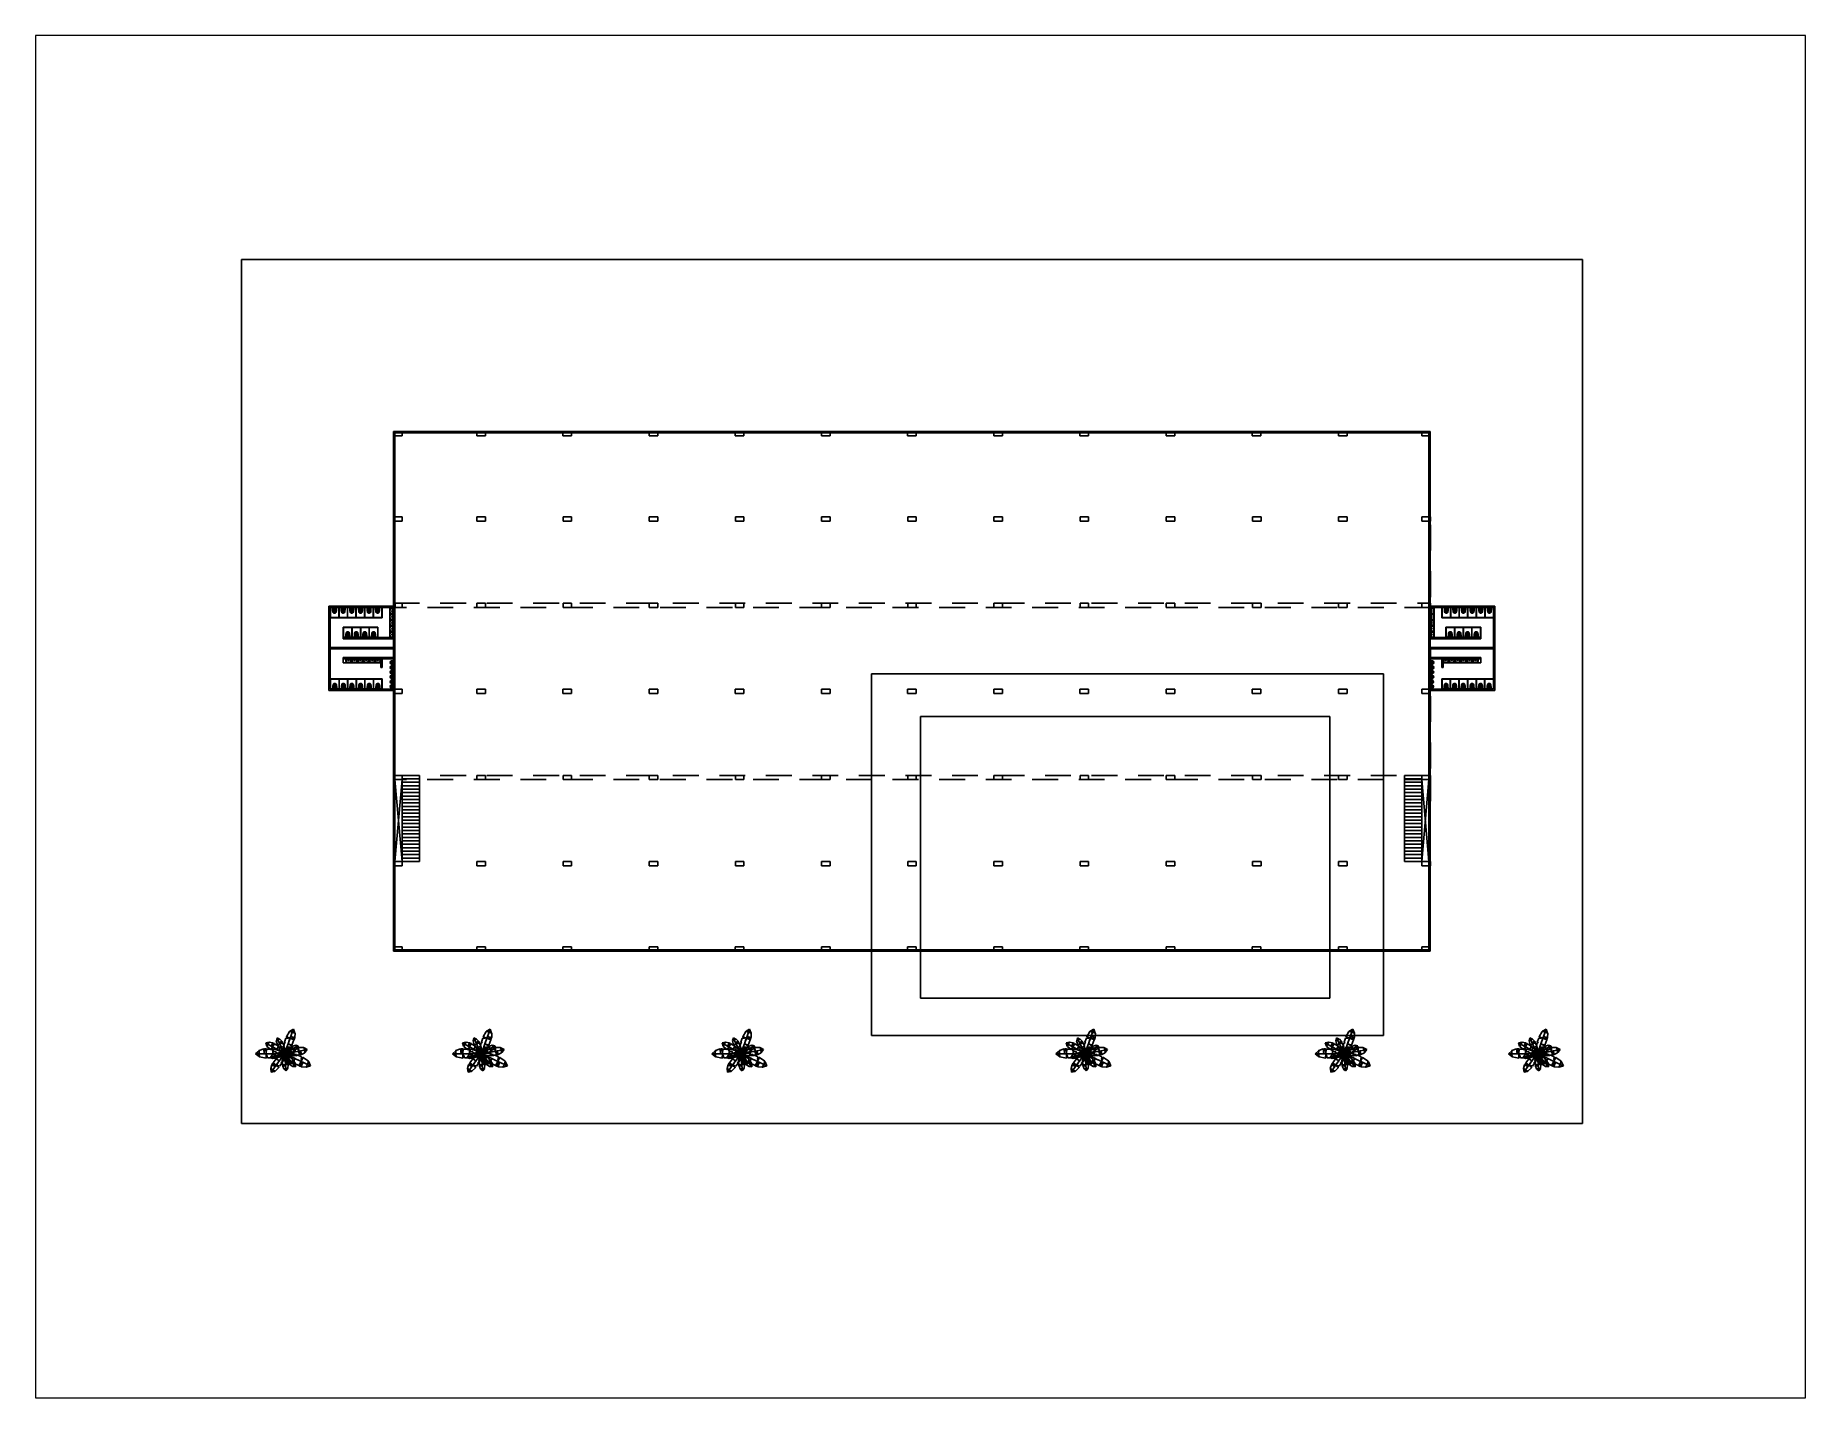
# Paper-space layout 'Layout1' of a CAD drawing. Header units: millimetres. Extents: x 59 to 161, y 76 to 155.
# The model-space entities are those that its viewports show. They can reach past a viewport. Long polylines and large blocks are cut down to what shows.
import ezdxf

# ---------------------------------------------------------------- set-up
doc = ezdxf.new("R2010")
doc.units = ezdxf.units.MM
doc.linetypes.add('JIS_02_0.7', pattern=[1.35, 0.75, -0.6])

# ---------------------------------------------------------------- blocks, each defined once
blk = doc.blocks.new('vaso_cx_acoplada_1')
at = {"linetype": 'Continuous'}
for centre in [(-0.11, -0.24), (0.12, -0.24)]:
    blk.add_circle(centre, 0.008, dxfattribs=at)
for centre, radius, start, end in [((-0.11, -0.18), 0.11, 136.5326, 180), ((1.38, -0.2), 1.6, 179.59, 196.6011), ((-0.1, -0.18), 0.11, 136.5326, 164.4946), ((0, -0.21), 0.215, 163.9784, 171.5717), ((-0.2, -0.18), 0.008, 171.5717, 263.6349), ((0, -0.21), 0.215, 171.5717, 179.2851), ((0.01, 1.7), 1.9, 263.6349, 270), ((1.38, -0.2), 1.59, 180.5244, 196.1957), ((-0.25, -0.06), 0.07, 321.8555, 326.3665), ((-0.18, -0.11), 0.01, 95.7172, 146.3665), ((0.01, -1.99), 1.9, 90, 95.7172), ((-0.16, -0.12), 0.0225, 114.5237, 139.2949), ((-0.24, -0.06), 0.07, 321.8555, 326.3665), ((-0.08, -0.63), 0.08, 196.6011, 260.4041), ((-0.07, -0.36), 0.075, 120.5583, 184.2477), ((0.85, -0.29), 1, 184.2477, 200.2598), ((-0.07, -0.62), 0.08, 196.1957, 260.8899), ((-0.06, -0.38), 0.075, 116.109, 182.0289), ((0.66, -0.36), 0.8, 182.0289, 200.9188), ((0.01, -0.49), 0.225, 90, 120.5583), ((0.01, -0.52), 0.225, 90, 116.109), ((-0.06, -0.63), 0.026, 200.2598, 262.5367), ((0.01, -0.12), 0.586, 260.8899, 270), ((0.01, -0.12), 0.6, 260.4041, 270), ((-0.06, -0.63), 0.026, 200.9188, 262.8803), ((0.01, -0.12), 0.546, 262.5367, 270), ((0.03, -0.45), 0.0677, 144.0457, 163.2777), ((0.05, -0.45), 0.0893, 163.2777, 172.1219), ((-0.04, -0.44), 0.00416, 309.4719, 346.4901), ((-0.04, -0.45), 0.00501, 140.0137, 160.5298), ((0.02, -0.46), 0.0636, 167.7779, 198.8244), ((0.02, -0.46), 0.0664, 197.8884, 217.9267), ((0.01, -0.44), 0.0515, 119.7295, 144.0457), ((0.01, -0.47), 0.0536, 217.9267, 242.0063), ((0.01, -0.42), 0.0347, 90, 119.7295), ((0.01, -0.48), 0.0398, 242.0063, 270), ((0.01, -1.99), 1.9, 84.2828, 90), ((0.01, 1.7), 1.9, 270, 276.3651), ((0.01, -0.49), 0.225, 59.4417, 90), ((0.01, -0.52), 0.225, 63.891, 90), ((0.01, -0.42), 0.0347, 60.2705, 90), ((0.01, -0.48), 0.0398, 270, 297.9937), ((0.01, -0.12), 0.546, 270, 277.4633), ((0.01, -0.12), 0.586, 270, 279.1101), ((0.01, -0.12), 0.6, 270, 279.5959), ((0, -0.44), 0.0515, 35.9543, 60.2705), ((0, -0.47), 0.0536, 297.9937, 322.0733), ((-0.02, -0.45), 0.0677, 16.7223, 35.9543), ((-0.01, -0.46), 0.0664, 322.0733, 342.1116), ((-0.04, -0.45), 0.0893, 7.8781, 16.7223), ((0.06, -0.44), 0.00416, 193.5099, 230.5281), ((0.05, -0.45), 0.00501, 19.4702, 39.9863), ((-0.01, -0.46), 0.0636, 341.1756, 12.2221), ((0.07, -0.63), 0.026, 277.1197, 339.0812), ((0.07, -0.63), 0.026, 277.4633, 339.7402), ((-0.65, -0.36), 0.8, 339.0812, 357.9711), ((0.07, -0.38), 0.075, 357.9711, 63.891), ((-0.84, -0.29), 1, 339.7402, 355.7523), ((0.09, -0.62), 0.08, 279.1101, 343.8043), ((0.09, -0.63), 0.08, 279.5959, 343.3989), ((0.08, -0.36), 0.075, 355.7523, 59.4417), ((-1.36, -0.2), 1.59, 343.8043, 359.4756), ((-1.36, -0.2), 1.6, 343.3989, 0.41), ((0.17, -0.12), 0.0225, 40.7051, 65.4763), ((0.25, -0.06), 0.07, 213.6335, 218.1445), ((0.19, -0.11), 0.01, 33.6335, 84.2828), ((0.11, -0.18), 0.11, 15.5054, 43.4674), ((0.26, -0.06), 0.07, 213.6335, 218.1445), ((0.13, -0.18), 0.11, 0, 43.4674), ((0.01, -0.21), 0.215, 8.4283, 16.0216), ((0.22, -0.18), 0.008, 276.3651, 8.4283), ((0.01, -0.21), 0.215, 0.7149, 8.4283)]:
    blk.add_arc(centre, radius, start, end, dxfattribs=at)
blk = doc.blocks.new('mictorio')
for p, q in [((-0.21, 0), (0.21, 0)), ((-0.22, -0.01), (-0.2, -0.24)), ((-0.17, -0.19), (-0.16, -0.24)), ((-0.14, -0.16), (0.14, -0.16)), ((0.17, -0.19), (0.16, -0.24)), ((0.22, -0.01), (0.2, -0.24))]:
    blk.add_line(p, q)
for centre, radius in [((-0.03, -0.2), 0.0107), ((-0.03, -0.23), 0.0107), ((0, -0.07), 0.0286), ((0, -0.07), 0.0143), ((0, -0.18), 0.0107), ((0, -0.24), 0.0107), ((0.03, -0.2), 0.0107), ((0.03, -0.23), 0.0107)]:
    blk.add_circle(centre, radius)
for centre, radius, start, end in [((-0.21, -0.01), 0.00716, 90, 184.572), ((0.21, -0.01), 0.00716, 355.428, 90), ((-0.13, -0.23), 0.0737, 108.6318, 194.8504), ((0, -0.19), 0.209, 195.6529, 344.3471), ((-0.14, -0.19), 0.0286, 90, 187.7652), ((0, -0.18), 0.174, 198.6893, 341.3107), ((0.14, -0.19), 0.0286, 352.2348, 90), ((0.13, -0.23), 0.0737, 345.1496, 71.3682)]:
    blk.add_arc(centre, radius, start, end)
blk = doc.blocks.new('lavatorio_66x45')
blk.add_lwpolyline([(-0.28, -0.03, -0.247757), (-0.23, 0), (0, 0), (0.23, 0, -0.247757), (0.28, -0.03, -0.523187), (0.13, -0.44, -0.064231), (0, -0.45, -0.064231), (-0.13, -0.44, -0.523187)], format="xyb", close=True)
for points in [[(0.12, -0.41, 0.331039), (0.3, -0.19, 0.428943), (0.22, -0.11), (0, -0.11), (-0.22, -0.11, 0.428943), (-0.3, -0.19, 0.331039), (-0.12, -0.41)], [(-0.28, -0.05, -0.019603), (-0.27, -0.04, -0.247757), (-0.23, -0.01), (0.23, -0.01, -0.247757), (0.27, -0.04, -0.019603), (0.28, -0.05, -0.064281)]]:
    blk.add_lwpolyline(points, format="xyb")
for centre, radius in [((-0.07, -0.05), 0.0234), ((0, -0.19), 0.03), ((0, -0.05), 0.0234), ((0.07, -0.05), 0.0234)]:
    blk.add_circle(centre, radius)
for start, end in [(253.4907, 270), (270, 286.5093)]:
    blk.add_arc((0, 0.05), 0.477, start, end)
blk = doc.blocks.new('3DLF-P1')
at = {"color": 84}
blk.add_line((-1, 0, 0.2), (0, 0, 0.2), dxfattribs=at)
for points in [[(-19.4, 0, -5.3), (-17.1, 2, -2), (-17.1, 0, -1.4), (-19.4, 0, -5.3)], [(-19.4, 0, -5.3), (-17.1, -2, -2), (-17.1, 0, -1.4), (-19.4, 0, -5.3)], [(-17.1, 0, -1.4), (-17, 2.2, -1.5), (-13.9, 3.2, 0.1), (-13.6, 0, 0.6)], [(-17.1, 0, -1.4), (-16.8, -2.2, -1.4), (-12.4, -3, 1), (-12.3, 0, 1.4)], [(-13.6, 0, 0.6), (-13.5, 3.2, 0.4), (-12.4, 3.2, 1), (-12.3, 0, 1.4)], [(-12.3, 0, 1.4), (-12.1, 3.1, 2.2), (-7.8, 3.1, 2.2), (-7.8, 0, 1.4)]]:
    blk.add_3dface(points, dxfattribs=at)
for points, invisible_edges in [([(-12.3, 0, 1.4), (-12.1, -1.2, 1.7), (-11.8, -1.2, 1.7), (-11.8, 0, 1.4)], 4), ([(-11.8, 0, 1.4), (-11.8, -1.2, 1.7), (-11.3, -2.9, 2.2), (-11.3, 0, 1.4)], 5), ([(-11.3, 0, 1.4), (-11.3, -2.9, 2.2), (-8.1, -2.9, 2.2), (-7.8, -1.9, 1.9)], 9), ([(-11.3, 0, 1.4), (-7.8, 0, 1.4), (-7.8, -1.9, 1.9)], 10), ([(-7.9, 0, 1.4), (-7.3, 3.2, 1.9), (-3.9, 2.2, 1.1), (-3.9, 0, 0.7)], 4), ([(-7.9, 0, 1.4), (-7.8, -2, 1.7), (-7.5, -3, 1.9), (-3.9, -2, 1)], 9), ([(-7.9, 0, 1.4), (-3.9, -2, 1), (-1.2, -0.5, 0.3), (-1, 0, 0.2)], 1), ([(-3.9, 0, 0.7), (-3.9, 2.2, 1.1), (-1.2, 0.7, 0.3)], 9), ([(-3.9, 0, 0.7), (-1.2, 0.7, 0.3), (-1, 0, 0.2)], 1)]:
    blk.add_3dface(points, dxfattribs=dict(at, invisible_edges=invisible_edges))
blk = doc.blocks.new('PALMEIRA')
at = {"color": 252}
blk.add_circle((0, 0), 0.0227, dxfattribs=at)
at = {"color": 84}
for p, xscale, yscale, zscale, rotation in [((0, 0, 1.709), 0.03375, 0.03375, 0.03375, 250), ((0, 0, 1.69), 0.028125, 0.028125, 0.028125, 329.9999999999999), ((0, 0, 1.827), 0.028125, 0.028125, 0.028125, 329.9999999999999), ((0, 0.009, 1.755), 0.03000000000000001, 0.03000000000000001, 0.03000000000000001, 55), ((0, 0, 1.939), 0.01875000000000001, 0.01875000000000001, 0.01875000000000001, 15), ((0, 0, 1.911), 0.0225, 0.0225, 0.0225, 295.1447856306789), ((0, 0, 1.912), 0.0225, 0.0225, 0.0225, 95), ((0, 0, 1.659), 0.03750000000000001, 0.03750000000000001, 0.03750000000000001, 155), ((0, 0, 1.874), 0.020625, 0.020625, 0.020625, 210), ((0, 0, 1.805), 0.03000000000000001, 0.03000000000000001, 0.03000000000000001, 190)]:
    blk.add_blockref('3DLF-P1', p, dxfattribs=dict(at, xscale=xscale, yscale=yscale, zscale=zscale, rotation=rotation))
at = {"color": 84, "xscale": 0.03750000000000001, "yscale": 0.03750000000000001, "zscale": 0.03750000000000001}
blk.add_blockref('3DLF-P1', (0, 0, 1.635), dxfattribs=at)
at = {"color": 84, "extrusion": (0.721942, -0.193444, 0.664364), "xscale": 0.009375000000000001, "yscale": 0.009375000000000001, "zscale": 0.009375000000000001, "rotation": 257.2160735877907}
blk.add_blockref('3DLF-P1', (0, 1.455, 1.293), dxfattribs=at)
at = {"color": 56}
for p, xscale, yscale, zscale, rotation in [((0, 0, 1.696), 0.0225, 0.0225, 0.0225, 130.2363583092738), ((0, 0, 1.834), 0.015, 0.015, 0.015, 113.1985905136482), ((0, 0, 1.946), 0.01125, 0.01125, 0.01125, 230.1944289077348)]:
    blk.add_blockref('3DLF-P1', p, dxfattribs=dict(at, xscale=xscale, yscale=yscale, zscale=zscale, rotation=rotation))
at = {"color": 84, "extrusion": (-0.657265, 0.176114, 0.732793), "xscale": 0.009375000000000001, "yscale": 0.009375000000000001, "zscale": 0.009375000000000001, "rotation": 254.1723377001319}
blk.add_blockref('3DLF-P1', (0.005, 1.325, 1.426), dxfattribs=at)

msp = doc.modelspace()

# ---------------------------------------------------------------- linework, layer by layer
at = {"color": 3}
for p, q in [((2929.078, 689.159), (2773.478, 689.159)), ((2773.478, 689.159), (2773.478, 669.159)), ((2791.128, 689.159), (2911.428, 689.159)), ((2929.078, 669.159), (2929.078, 689.159)), ((2773.478, 608.859), (2773.478, 669.159)), ((2929.078, 608.859), (2929.078, 669.159)), ((2929.078, 608.859), (2929.078, 669.159)), ((2783.625, 639.109), (2783.625, 648.909)), ((2791.266, 648.909), (2783.625, 648.909)), ((2783.625, 648.709), (2783.625, 648.309)), ((2783.625, 648.409), (2783.625, 639.109)), ((2783.775, 639.259), (2783.775, 648.909)), ((2783.775, 648.759), (2784.775, 648.759)), ((2783.775, 647.559), (2783.775, 648.759)), ((2791.266, 648.759), (2783.775, 648.759)), ((2789.79, 647.589), (2783.775, 647.589)), ((2784.775, 647.559), (2783.775, 647.559)), ((2783.805, 648.759), (2783.805, 647.559)), ((2783.805, 648.729), (2789.79, 648.729)), ((2784.76, 648.759), (2784.76, 647.559)), ((2784.775, 648.759), (2784.775, 647.559)), ((2784.775, 648.759), (2785.775, 648.759)), ((2785.775, 647.559), (2784.775, 647.559)), ((2784.79, 648.759), (2784.79, 647.559)), ((2785.76, 648.759), (2785.76, 647.559)), ((2785.775, 648.759), (2785.775, 647.559)), ((2785.775, 648.759), (2786.775, 648.759)), ((2785.775, 648.759), (2785.775, 647.559)), ((2786.775, 647.559), (2785.775, 647.559)), ((2785.79, 648.759), (2785.79, 647.559)), ((2786.76, 648.759), (2786.76, 647.559)), ((2786.775, 648.759), (2786.775, 647.559)), ((2786.775, 648.759), (2787.775, 648.759)), ((2786.775, 648.759), (2786.775, 647.559)), ((2787.775, 647.559), (2786.775, 647.559)), ((2786.79, 648.759), (2786.79, 647.559)), ((2787.76, 648.759), (2787.76, 647.559)), ((2787.775, 648.759), (2787.775, 647.559)), ((2787.775, 648.759), (2788.775, 648.759)), ((2787.775, 648.759), (2787.775, 647.559)), ((2788.775, 647.559), (2787.775, 647.559)), ((2787.79, 648.759), (2787.79, 647.559)), ((2788.745, 648.759), (2788.745, 647.559)), ((2788.775, 648.759), (2788.775, 647.559)), ((2788.775, 648.759), (2789.775, 648.759)), ((2788.775, 647.559), (2788.775, 647.589)), ((2789.775, 647.559), (2788.775, 647.559)), ((2789.76, 648.759), (2789.76, 647.559)), ((2789.775, 648.759), (2789.775, 647.559)), ((2789.775, 648.759), (2789.775, 647.559)), ((2789.79, 647.559), (2789.775, 647.559)), ((2789.79, 648.759), (2789.79, 647.559)), ((2791.128, 639.26), (2791.128, 648.909)), ((2791.278, 643.934), (2791.278, 648.609)), ((2791.278, 643.934), (2791.278, 648.609)), ((2911.29, 648.909), (2918.931, 648.909)), ((2911.29, 648.759), (2918.781, 648.759)), ((2911.428, 639.26), (2911.428, 648.909)), ((2911.428, 643.934), (2911.428, 648.609)), ((2911.44, 648.909), (2911.44, 648.759)), ((2912.766, 648.759), (2912.766, 647.559)), ((2918.751, 648.729), (2912.766, 648.729)), ((2912.766, 647.589), (2918.781, 647.589)), ((2912.766, 647.559), (2912.781, 647.559)), ((2913.781, 648.759), (2912.781, 648.759)), ((2912.781, 648.759), (2912.781, 647.559)), ((2912.781, 648.759), (2912.781, 647.559)), ((2912.781, 647.559), (2913.781, 647.559)), ((2912.796, 648.759), (2912.796, 647.559)), ((2914.781, 648.759), (2913.781, 648.759)), ((2913.781, 648.759), (2913.781, 647.559)), ((2913.781, 647.559), (2913.781, 647.589)), ((2913.781, 647.559), (2914.781, 647.559)), ((2913.811, 648.759), (2913.811, 647.559)), ((2914.766, 648.759), (2914.766, 647.559)), ((2915.781, 648.759), (2914.781, 648.759)), ((2914.781, 648.759), (2914.781, 647.559)), ((2914.781, 648.759), (2914.781, 647.559)), ((2914.781, 647.559), (2915.781, 647.559)), ((2914.796, 648.759), (2914.796, 647.559)), ((2915.766, 648.759), (2915.766, 647.559)), ((2916.781, 648.759), (2915.781, 648.759)), ((2915.781, 648.759), (2915.781, 647.559)), ((2915.781, 648.759), (2915.781, 647.559)), ((2915.781, 647.559), (2916.781, 647.559)), ((2915.796, 648.759), (2915.796, 647.559)), ((2916.766, 648.759), (2916.766, 647.559)), ((2917.781, 648.759), (2916.781, 648.759)), ((2916.781, 648.759), (2916.781, 647.559)), ((2916.781, 648.759), (2916.781, 647.559)), ((2916.781, 647.559), (2917.781, 647.559)), ((2916.796, 648.759), (2916.796, 647.559)), ((2917.766, 648.759), (2917.766, 647.559)), ((2917.781, 648.759), (2917.781, 647.559)), ((2918.781, 648.759), (2917.781, 648.759)), ((2917.781, 647.559), (2918.781, 647.559)), ((2917.796, 648.759), (2917.796, 647.559)), ((2918.751, 648.759), (2918.751, 647.559)), ((2918.781, 639.259), (2918.781, 648.909)), ((2918.781, 647.559), (2918.781, 648.759)), ((2918.931, 639.109), (2918.931, 648.909)), ((2918.931, 648.709), (2918.931, 648.309)), ((2918.931, 648.409), (2918.931, 639.109)), ((2785.278, 645.259), (2785.278, 646.459)), ((2785.278, 646.459), (2785.293, 646.459)), ((2789.308, 646.459), (2785.278, 646.459)), ((2785.278, 646.459), (2785.278, 645.259)), ((2785.278, 646.429), (2789.308, 646.429)), ((2789.308, 645.289), (2785.278, 645.289)), ((2785.278, 645.109), (2785.278, 645.259)), ((2785.278, 645.259), (2791.278, 645.259)), ((2785.293, 645.259), (2785.278, 645.259)), ((2791.278, 645.109), (2785.278, 645.109)), ((2785.293, 645.259), (2785.293, 646.459)), ((2785.293, 646.459), (2786.293, 646.459)), ((2785.293, 645.259), (2785.293, 646.459)), ((2786.293, 645.259), (2785.293, 645.259)), ((2785.308, 645.259), (2785.308, 646.459)), ((2786.293, 645.259), (2786.293, 646.459)), ((2786.293, 646.459), (2787.293, 646.459)), ((2786.293, 646.459), (2786.293, 646.429)), ((2787.293, 645.259), (2786.293, 645.259)), ((2786.293, 645.259), (2786.323, 645.259)), ((2786.323, 645.259), (2786.323, 646.459)), ((2787.278, 645.259), (2787.278, 646.459)), ((2787.293, 645.259), (2787.293, 646.459)), ((2787.293, 646.459), (2788.293, 646.459)), ((2787.293, 645.259), (2787.293, 646.459)), ((2788.293, 645.259), (2787.293, 645.259)), ((2787.308, 645.259), (2787.308, 646.459)), ((2788.278, 645.259), (2788.278, 646.459)), ((2788.293, 645.259), (2788.293, 646.459)), ((2788.293, 646.459), (2789.293, 646.459)), ((2788.293, 645.259), (2788.293, 646.459)), ((2789.293, 645.259), (2788.293, 645.259)), ((2788.308, 645.259), (2788.308, 646.459)), ((2789.278, 645.259), (2789.278, 646.459)), ((2789.293, 645.259), (2789.293, 646.459)), ((2789.293, 645.259), (2789.293, 646.459)), ((2790.293, 645.259), (2789.293, 645.259)), ((2789.308, 645.259), (2789.308, 646.459)), ((2790.293, 645.259), (2790.278, 645.259)), ((2791.278, 645.259), (2790.293, 645.259)), ((2790.293, 645.259), (2790.308, 645.259)), ((2791.278, 645.259), (2791.278, 645.259)), ((2791.278, 645.259), (2791.278, 645.259)), ((2791.278, 644.109), (2791.278, 645.109)), ((2791.278, 644.109), (2791.278, 645.109)), ((2917.278, 645.259), (2911.278, 645.259)), ((2911.278, 645.259), (2912.263, 645.259)), ((2911.278, 645.109), (2917.278, 645.109)), ((2911.428, 645.259), (2911.428, 645.259)), ((2911.428, 644.109), (2911.428, 645.109)), ((2912.263, 645.259), (2912.248, 645.259)), ((2912.263, 645.259), (2913.263, 645.259)), ((2912.263, 645.259), (2912.278, 645.259)), ((2913.248, 645.259), (2913.248, 646.459)), ((2913.248, 646.459), (2917.278, 646.459)), ((2917.278, 646.429), (2913.248, 646.429)), ((2913.248, 645.289), (2917.278, 645.289)), ((2913.263, 645.259), (2913.263, 646.459)), ((2914.263, 646.459), (2913.263, 646.459)), ((2913.263, 645.259), (2913.263, 646.459)), ((2913.263, 645.259), (2914.263, 645.259)), ((2913.278, 645.259), (2913.278, 646.459)), ((2914.248, 645.259), (2914.248, 646.459)), ((2914.263, 645.259), (2914.263, 646.459)), ((2915.263, 646.459), (2914.263, 646.459)), ((2914.263, 645.259), (2914.263, 646.459)), ((2914.263, 645.259), (2915.263, 645.259)), ((2914.278, 645.259), (2914.278, 646.459)), ((2915.248, 645.259), (2915.248, 646.459)), ((2915.263, 645.259), (2915.263, 646.459)), ((2916.263, 646.459), (2915.263, 646.459)), ((2915.263, 645.259), (2915.263, 646.459)), ((2915.263, 645.259), (2916.263, 645.259)), ((2915.278, 645.259), (2915.278, 646.459)), ((2916.233, 645.259), (2916.233, 646.459)), ((2916.263, 645.259), (2916.233, 645.259)), ((2916.263, 645.259), (2916.263, 646.459)), ((2917.263, 646.459), (2916.263, 646.459)), ((2916.263, 646.459), (2916.263, 646.429)), ((2916.263, 645.259), (2917.263, 645.259)), ((2917.248, 645.259), (2917.248, 646.459)), ((2917.263, 645.259), (2917.263, 646.459)), ((2917.263, 645.259), (2917.263, 646.459)), ((2917.278, 646.459), (2917.263, 646.459)), ((2917.263, 645.259), (2917.278, 645.259)), ((2917.278, 645.259), (2917.278, 646.459)), ((2917.278, 646.459), (2917.278, 645.259)), ((2917.278, 645.109), (2917.278, 645.259)), ((2783.775, 643.934), (2783.775, 644.084)), ((2783.775, 644.084), (2791.278, 644.084)), ((2791.278, 643.934), (2783.775, 643.934)), ((2791.278, 644.084), (2791.278, 643.934)), ((2791.278, 644.084), (2791.278, 643.934)), ((2791.278, 639.259), (2791.278, 643.934)), ((2791.278, 643.934), (2791.278, 642.934)), ((2791.278, 639.259), (2791.278, 643.934)), ((2791.278, 643.934), (2791.278, 642.934)), ((2918.781, 644.084), (2911.278, 644.084)), ((2911.278, 643.934), (2918.781, 643.934)), ((2911.428, 644.084), (2911.428, 643.934)), ((2911.428, 639.259), (2911.428, 643.934)), ((2911.428, 643.934), (2911.428, 642.934)), ((2918.781, 643.934), (2918.781, 644.084)), ((2791.278, 642.934), (2785.278, 642.934)), ((2785.278, 642.934), (2785.278, 642.784)), ((2785.278, 642.784), (2791.278, 642.784)), ((2789.64, 641.784), (2789.64, 642.784)), ((2789.79, 641.784), (2789.64, 641.784)), ((2789.79, 642.784), (2789.79, 641.784)), ((2911.278, 642.934), (2917.278, 642.934)), ((2917.278, 642.784), (2911.278, 642.784)), ((2912.766, 642.784), (2912.766, 641.784)), ((2912.766, 641.784), (2912.916, 641.784)), ((2912.916, 641.784), (2912.916, 642.784)), ((2917.278, 642.934), (2917.278, 642.784)), ((2783.625, 639.109), (2791.278, 639.109)), ((2783.625, 639.109), (2788.775, 639.109)), ((2783.775, 639.259), (2783.775, 640.459)), ((2783.775, 640.459), (2783.79, 640.459)), ((2783.775, 640.429), (2789.79, 640.429)), ((2789.76, 639.289), (2783.775, 639.289)), ((2791.278, 639.259), (2783.775, 639.259)), ((2783.79, 639.259), (2783.775, 639.259)), ((2783.79, 639.259), (2783.79, 640.459)), ((2783.79, 640.459), (2784.79, 640.459)), ((2783.79, 639.259), (2783.79, 640.459)), ((2784.79, 639.259), (2783.79, 639.259)), ((2783.805, 639.259), (2783.805, 640.459)), ((2784.79, 639.259), (2784.79, 640.459)), ((2784.79, 640.459), (2785.79, 640.459)), ((2784.79, 640.459), (2784.79, 640.429)), ((2785.79, 639.259), (2784.79, 639.259)), ((2784.79, 639.259), (2784.82, 639.259)), ((2784.82, 639.259), (2784.82, 640.459)), ((2785.775, 639.259), (2785.775, 640.459)), ((2785.79, 639.259), (2785.79, 640.459)), ((2785.79, 640.459), (2786.79, 640.459)), ((2785.79, 639.259), (2785.79, 640.459)), ((2786.79, 639.259), (2785.79, 639.259)), ((2785.805, 639.259), (2785.805, 640.459)), ((2786.775, 639.259), (2786.775, 640.459)), ((2786.79, 639.259), (2786.79, 640.459)), ((2786.79, 640.459), (2787.79, 640.459)), ((2786.79, 639.259), (2786.79, 640.459)), ((2787.79, 639.259), (2786.79, 639.259)), ((2786.805, 639.259), (2786.805, 640.459)), ((2787.775, 639.259), (2787.775, 640.459)), ((2787.79, 639.259), (2787.79, 640.459)), ((2787.79, 640.459), (2788.79, 640.459)), ((2787.79, 639.259), (2787.79, 640.459)), ((2788.79, 639.259), (2787.79, 639.259)), ((2787.805, 639.259), (2787.805, 640.459)), ((2788.775, 639.259), (2788.775, 640.459)), ((2788.79, 639.259), (2788.775, 639.259)), ((2788.79, 639.259), (2788.79, 640.459)), ((2788.79, 640.459), (2789.79, 640.459)), ((2789.79, 639.259), (2788.79, 639.259)), ((2789.79, 639.259), (2788.79, 639.259)), ((2788.79, 639.259), (2788.805, 639.259)), ((2788.805, 639.259), (2788.805, 640.459)), ((2789.76, 639.259), (2789.76, 640.459)), ((2789.79, 639.259), (2789.76, 639.259)), ((2789.79, 640.459), (2789.79, 639.259)), ((2791.278, 639.259), (2791.278, 639.109)), ((2911.278, 639.259), (2911.428, 639.26)), ((2911.278, 639.259), (2918.781, 639.259)), ((2918.931, 639.109), (2911.278, 639.109)), ((2911.428, 639.259), (2911.431, 639.109)), ((2913.766, 640.459), (2912.766, 640.459)), ((2912.766, 640.459), (2912.766, 639.259)), ((2918.781, 640.429), (2912.766, 640.429)), ((2912.766, 639.259), (2913.766, 639.259)), ((2912.766, 639.259), (2913.766, 639.259)), ((2912.766, 639.259), (2912.796, 639.259)), ((2912.796, 639.259), (2912.796, 640.459)), ((2912.796, 639.289), (2918.781, 639.289)), ((2913.751, 639.259), (2913.751, 640.459)), ((2913.766, 639.259), (2913.751, 639.259)), ((2913.766, 639.259), (2913.766, 640.459)), ((2914.766, 640.459), (2913.766, 640.459)), ((2913.766, 639.259), (2914.766, 639.259)), ((2913.766, 639.259), (2913.781, 639.259)), ((2913.781, 639.259), (2913.781, 640.459)), ((2918.931, 639.109), (2913.781, 639.109)), ((2914.751, 639.259), (2914.751, 640.459)), ((2914.766, 639.259), (2914.766, 640.459)), ((2915.766, 640.459), (2914.766, 640.459)), ((2914.766, 639.259), (2914.766, 640.459)), ((2914.766, 639.259), (2915.766, 639.259)), ((2914.781, 639.259), (2914.781, 640.459)), ((2915.751, 639.259), (2915.751, 640.459)), ((2915.766, 639.259), (2915.766, 640.459)), ((2916.766, 640.459), (2915.766, 640.459)), ((2915.766, 639.259), (2915.766, 640.459)), ((2915.766, 639.259), (2916.766, 639.259)), ((2915.781, 639.259), (2915.781, 640.459)), ((2916.751, 639.259), (2916.751, 640.459)), ((2916.766, 639.259), (2916.766, 640.459)), ((2917.766, 640.459), (2916.766, 640.459)), ((2916.766, 639.259), (2916.766, 640.459)), ((2916.766, 639.259), (2917.766, 639.259)), ((2916.781, 639.259), (2916.781, 640.459)), ((2917.736, 639.259), (2917.736, 640.459)), ((2917.766, 639.259), (2917.736, 639.259)), ((2917.766, 639.259), (2917.766, 640.459)), ((2918.766, 640.459), (2917.766, 640.459)), ((2917.766, 640.459), (2917.766, 640.429)), ((2917.766, 639.259), (2918.766, 639.259)), ((2918.751, 639.259), (2918.751, 640.459)), ((2918.766, 639.259), (2918.766, 640.459)), ((2918.766, 639.259), (2918.766, 640.459)), ((2918.781, 640.459), (2918.766, 640.459)), ((2918.766, 639.259), (2918.781, 639.259)), ((2918.781, 639.259), (2918.781, 640.459)), ((2773.478, 608.859), (2773.478, 588.859)), ((2929.078, 588.859), (2929.078, 608.859)), ((2773.478, 588.859), (2791.128, 588.859)), ((2791.128, 588.859), (2911.428, 588.859)), ((2791.128, 588.859), (2929.078, 588.859))]:
    msp.add_line(p, q, dxfattribs=at)
for p, q in [((2792.121, 669.159), (2791.121, 669.159)), ((2791.121, 669.159), (2791.121, 668.659)), ((2791.121, 668.659), (2792.121, 668.659)), ((2911.428, 669.159), (2791.128, 669.159)), ((2791.128, 669.159), (2791.128, 608.859)), ((2791.128, 659.009), (2791.128, 669.009)), ((2791.128, 669.009), (2791.278, 669.009)), ((2791.278, 668.459), (2791.128, 668.459)), ((2791.128, 668.459), (2791.203, 668.459)), ((2791.278, 668.459), (2791.128, 668.459)), ((2791.203, 668.459), (2791.203, 659.459)), ((2791.278, 669.009), (2791.278, 669.159)), ((2911.278, 669.009), (2791.278, 669.009)), ((2791.278, 669.009), (2791.278, 609.009)), ((2791.278, 669.009), (2801.278, 669.009)), ((2791.278, 668.659), (2791.278, 668.459)), ((2792.121, 668.659), (2792.121, 669.159)), ((2801.778, 669.159), (2800.778, 669.159)), ((2800.778, 669.159), (2800.778, 668.659)), ((2800.778, 668.659), (2801.778, 668.659)), ((2801.278, 669.009), (2801.278, 669.159)), ((2801.278, 669.159), (2811.278, 669.159)), ((2801.778, 668.659), (2801.778, 669.159)), ((2811.778, 669.159), (2810.778, 669.159)), ((2810.778, 669.159), (2810.778, 668.659)), ((2810.778, 668.659), (2811.778, 668.659)), ((2811.278, 669.159), (2811.278, 669.009)), ((2811.278, 669.009), (2821.278, 669.009)), ((2811.778, 668.659), (2811.778, 669.159)), ((2821.778, 669.159), (2820.778, 669.159)), ((2820.778, 669.159), (2820.778, 668.659)), ((2820.778, 668.659), (2821.778, 668.659)), ((2821.278, 669.009), (2821.278, 669.159)), ((2821.278, 669.159), (2831.278, 669.159)), ((2821.778, 668.659), (2821.778, 669.159)), ((2831.778, 669.159), (2830.778, 669.159)), ((2830.778, 669.159), (2830.778, 668.659)), ((2830.778, 668.659), (2831.778, 668.659)), ((2831.278, 669.159), (2831.278, 669.009)), ((2831.278, 669.009), (2841.278, 669.009)), ((2831.778, 668.659), (2831.778, 669.159)), ((2841.778, 669.159), (2840.778, 669.159)), ((2840.778, 669.159), (2840.778, 668.659)), ((2840.778, 668.659), (2841.778, 668.659)), ((2841.278, 669.009), (2841.278, 669.159)), ((2841.278, 669.159), (2851.278, 669.159)), ((2841.778, 668.659), (2841.778, 669.159)), ((2851.778, 669.159), (2850.778, 669.159)), ((2850.778, 669.159), (2850.778, 668.659)), ((2850.778, 668.659), (2851.778, 668.659)), ((2851.278, 669.159), (2851.278, 669.009)), ((2851.278, 669.009), (2861.278, 669.009)), ((2851.778, 668.659), (2851.778, 669.159)), ((2861.778, 669.159), (2860.778, 669.159)), ((2860.778, 669.159), (2860.778, 668.659)), ((2860.778, 668.659), (2861.778, 668.659)), ((2861.278, 669.009), (2861.278, 669.159)), ((2861.278, 669.159), (2871.278, 669.159)), ((2861.778, 668.659), (2861.778, 669.159)), ((2871.778, 669.159), (2870.778, 669.159)), ((2870.778, 669.159), (2870.778, 668.659)), ((2870.778, 668.659), (2871.778, 668.659)), ((2871.278, 669.159), (2871.278, 669.009)), ((2871.278, 669.009), (2881.278, 669.009)), ((2871.778, 668.659), (2871.778, 669.159)), ((2881.778, 669.159), (2880.778, 669.159)), ((2880.778, 669.159), (2880.778, 668.659)), ((2880.778, 668.659), (2881.778, 668.659)), ((2881.278, 669.009), (2881.278, 669.159)), ((2881.278, 669.159), (2891.278, 669.159)), ((2881.778, 668.659), (2881.778, 669.159)), ((2891.778, 669.159), (2890.778, 669.159)), ((2890.778, 669.159), (2890.778, 668.659)), ((2890.778, 668.659), (2891.778, 668.659)), ((2891.278, 669.159), (2891.278, 669.009)), ((2891.278, 669.009), (2901.278, 669.009)), ((2891.778, 668.659), (2891.778, 669.159)), ((2901.778, 669.159), (2900.778, 669.159)), ((2900.778, 669.159), (2900.778, 668.659)), ((2900.778, 668.659), (2901.778, 668.659)), ((2901.278, 669.009), (2901.278, 669.159)), ((2901.278, 669.159), (2911.278, 669.159)), ((2901.778, 668.659), (2901.778, 669.159)), ((2911.431, 669.159), (2910.431, 669.159)), ((2910.431, 669.159), (2910.431, 668.659)), ((2910.431, 668.659), (2911.431, 668.659)), ((2911.278, 669.159), (2911.278, 669.009)), ((2911.278, 609.009), (2911.278, 669.009)), ((2911.278, 669.009), (2911.428, 669.009)), ((2911.278, 668.659), (2911.353, 668.659)), ((2911.428, 668.459), (2911.278, 668.459)), ((2911.278, 668.459), (2911.278, 659.459)), ((2911.353, 668.459), (2911.353, 659.459)), ((2911.428, 608.859), (2911.428, 669.159)), ((2911.428, 669.159), (2911.431, 669.159)), ((2911.428, 669.009), (2911.428, 659.009)), ((2911.428, 659.009), (2911.428, 669.009)), ((2911.428, 669.009), (2911.428, 659.009)), ((2911.428, 669.009), (2911.431, 669.009)), ((2911.428, 668.659), (2911.428, 668.459)), ((2911.431, 668.659), (2911.431, 669.159)), ((2791.128, 659.459), (2791.278, 659.459)), ((2911.278, 659.459), (2911.428, 659.459)), ((2792.128, 659.259), (2791.128, 659.259)), ((2791.128, 659.259), (2791.128, 658.759)), ((2791.278, 659.009), (2791.128, 659.009)), ((2791.128, 658.759), (2792.128, 658.759)), ((2791.128, 658.509), (2791.278, 658.509)), ((2791.203, 658.509), (2791.203, 649.509)), ((2791.278, 649.009), (2791.278, 659.009)), ((2792.128, 658.759), (2792.128, 659.259)), ((2801.785, 659.259), (2800.785, 659.259)), ((2800.785, 659.259), (2800.785, 658.759)), ((2800.785, 658.759), (2801.785, 658.759)), ((2801.785, 658.759), (2801.785, 659.259)), ((2811.785, 659.259), (2810.785, 659.259)), ((2810.785, 659.259), (2810.785, 658.759)), ((2810.785, 658.759), (2811.785, 658.759)), ((2811.785, 658.759), (2811.785, 659.259)), ((2821.785, 659.259), (2820.785, 659.259)), ((2820.785, 659.259), (2820.785, 658.759)), ((2820.785, 658.759), (2821.785, 658.759)), ((2821.785, 658.759), (2821.785, 659.259)), ((2831.785, 659.259), (2830.785, 659.259)), ((2830.785, 659.259), (2830.785, 658.759)), ((2830.785, 658.759), (2831.785, 658.759)), ((2831.785, 658.759), (2831.785, 659.259)), ((2841.785, 659.259), (2840.785, 659.259)), ((2840.785, 659.259), (2840.785, 658.759)), ((2840.785, 658.759), (2841.785, 658.759)), ((2841.785, 658.759), (2841.785, 659.259)), ((2851.785, 659.259), (2850.785, 659.259)), ((2850.785, 659.259), (2850.785, 658.759)), ((2850.785, 658.759), (2851.785, 658.759)), ((2851.785, 658.759), (2851.785, 659.259)), ((2861.785, 659.259), (2860.785, 659.259)), ((2860.785, 659.259), (2860.785, 658.759)), ((2860.785, 658.759), (2861.785, 658.759)), ((2861.785, 658.759), (2861.785, 659.259)), ((2871.785, 659.259), (2870.785, 659.259)), ((2870.785, 659.259), (2870.785, 658.759)), ((2870.785, 658.759), (2871.785, 658.759)), ((2871.785, 658.759), (2871.785, 659.259)), ((2881.785, 659.259), (2880.785, 659.259)), ((2880.785, 659.259), (2880.785, 658.759)), ((2880.785, 658.759), (2881.785, 658.759)), ((2881.785, 658.759), (2881.785, 659.259)), ((2891.785, 659.259), (2890.785, 659.259)), ((2890.785, 659.259), (2890.785, 658.759)), ((2890.785, 658.759), (2891.785, 658.759)), ((2891.785, 658.759), (2891.785, 659.259)), ((2901.785, 659.259), (2900.785, 659.259)), ((2900.785, 659.259), (2900.785, 658.759)), ((2900.785, 658.759), (2901.785, 658.759)), ((2901.785, 658.759), (2901.785, 659.259)), ((2911.438, 659.259), (2910.438, 659.259)), ((2910.438, 659.259), (2910.438, 658.759)), ((2910.438, 658.759), (2911.438, 658.759)), ((2911.278, 659.259), (2911.438, 659.259)), ((2911.428, 659.009), (2911.278, 659.009)), ((2911.278, 659.009), (2911.278, 649.009)), ((2911.278, 658.759), (2911.278, 658.509)), ((2911.278, 658.759), (2911.438, 658.759)), ((2911.278, 658.509), (2911.428, 658.509)), ((2911.353, 659.259), (2911.353, 658.759)), ((2911.353, 658.509), (2911.353, 649.509)), ((2911.428, 658.509), (2911.428, 649.509)), ((2911.438, 658.759), (2911.438, 659.259)), ((2791.278, 649.509), (2791.128, 649.509)), ((2792.128, 649.259), (2791.128, 649.259)), ((2791.128, 649.259), (2791.128, 648.759)), ((2791.268, 648.759), (2791.268, 649.259)), ((2791.288, 648.759), (2791.288, 649.259)), ((2792.128, 648.759), (2792.128, 649.259)), ((2801.785, 649.259), (2800.785, 649.259)), ((2800.785, 649.259), (2800.785, 648.759)), ((2801.785, 648.759), (2801.785, 649.259)), ((2811.785, 649.259), (2810.785, 649.259)), ((2810.785, 649.259), (2810.785, 648.759)), ((2811.785, 648.759), (2811.785, 649.259)), ((2821.785, 649.259), (2820.785, 649.259)), ((2820.785, 649.259), (2820.785, 648.759)), ((2821.785, 648.759), (2821.785, 649.259)), ((2831.785, 649.259), (2830.785, 649.259)), ((2830.785, 649.259), (2830.785, 648.759)), ((2831.785, 648.759), (2831.785, 649.259)), ((2841.785, 649.259), (2840.785, 649.259)), ((2840.785, 649.259), (2840.785, 648.759)), ((2841.785, 648.759), (2841.785, 649.259)), ((2851.785, 649.259), (2850.785, 649.259)), ((2850.785, 649.259), (2850.785, 648.759)), ((2851.785, 648.759), (2851.785, 649.259)), ((2861.785, 649.259), (2860.785, 649.259)), ((2860.785, 649.259), (2860.785, 648.759)), ((2861.785, 648.759), (2861.785, 649.259)), ((2871.785, 649.259), (2870.785, 649.259)), ((2870.785, 649.259), (2870.785, 648.759)), ((2871.785, 648.759), (2871.785, 649.259)), ((2881.785, 649.259), (2880.785, 649.259)), ((2880.785, 649.259), (2880.785, 648.759)), ((2881.785, 648.759), (2881.785, 649.259)), ((2891.785, 649.259), (2890.785, 649.259)), ((2890.785, 649.259), (2890.785, 648.759)), ((2891.785, 648.759), (2891.785, 649.259)), ((2901.785, 649.259), (2900.785, 649.259)), ((2900.785, 649.259), (2900.785, 648.759)), ((2901.785, 648.759), (2901.785, 649.259)), ((2911.438, 649.259), (2910.438, 649.259)), ((2910.438, 649.259), (2910.438, 648.759)), ((2911.428, 649.509), (2911.278, 649.509)), ((2911.278, 649.509), (2911.278, 649.259)), ((2911.278, 649.259), (2911.438, 649.259)), ((2911.353, 649.259), (2911.353, 648.759)), ((2911.438, 648.759), (2911.438, 649.259)), ((2783.625, 648.309), (2783.625, 647.909)), ((2783.625, 647.509), (2783.625, 647.109)), ((2790.288, 648.759), (2791.288, 648.759)), ((2791.128, 639.009), (2791.128, 649.009)), ((2791.128, 649.009), (2791.278, 649.009)), ((2791.128, 648.759), (2792.128, 648.759)), ((2791.128, 648.759), (2791.288, 648.759)), ((2791.128, 648.509), (2791.278, 648.509)), ((2791.128, 648.509), (2791.278, 648.509)), ((2791.203, 648.509), (2791.203, 639.509)), ((2791.278, 649.109), (2791.278, 648.609)), ((2791.278, 649.109), (2791.278, 648.609)), ((2791.278, 649.109), (2791.278, 648.609)), ((2791.278, 649.109), (2791.278, 648.609)), ((2791.278, 648.509), (2791.278, 639.509)), ((2791.278, 648.509), (2791.278, 639.509)), ((2800.785, 648.759), (2801.785, 648.759)), ((2810.785, 648.759), (2811.785, 648.759)), ((2820.785, 648.759), (2821.785, 648.759)), ((2830.785, 648.759), (2831.785, 648.759)), ((2840.785, 648.759), (2841.785, 648.759)), ((2850.785, 648.759), (2851.785, 648.759)), ((2860.785, 648.759), (2861.785, 648.759)), ((2870.785, 648.759), (2871.785, 648.759)), ((2880.785, 648.759), (2881.785, 648.759)), ((2890.785, 648.759), (2891.785, 648.759)), ((2900.785, 648.759), (2901.785, 648.759)), ((2910.438, 648.759), (2911.438, 648.759)), ((2911.278, 649.009), (2911.428, 649.009)), ((2911.278, 648.759), (2911.278, 648.509)), ((2911.278, 648.759), (2911.438, 648.759)), ((2911.278, 648.509), (2911.428, 648.509)), ((2911.353, 648.509), (2911.353, 639.509)), ((2911.428, 649.109), (2911.428, 648.609)), ((2911.428, 649.109), (2911.428, 648.609)), ((2911.428, 649.009), (2911.428, 639.009)), ((2911.428, 648.509), (2911.428, 639.509)), ((2918.931, 648.309), (2918.931, 647.909)), ((2918.931, 647.509), (2918.931, 647.109)), ((2783.625, 646.709), (2783.625, 646.309)), ((2783.625, 645.909), (2783.625, 645.509)), ((2783.625, 645.109), (2783.625, 644.709)), ((2918.931, 646.709), (2918.931, 646.309)), ((2918.931, 645.909), (2918.931, 645.509)), ((2918.931, 645.109), (2918.931, 644.709)), ((2783.625, 644.309), (2783.625, 643.909)), ((2783.625, 643.509), (2783.625, 643.109)), ((2918.931, 644.309), (2918.931, 643.909)), ((2918.931, 643.509), (2918.931, 643.109)), ((2783.625, 642.709), (2783.625, 642.309)), ((2783.625, 641.909), (2783.625, 641.509)), ((2783.625, 641.109), (2783.625, 640.709)), ((2918.931, 642.709), (2918.931, 642.309)), ((2918.931, 641.909), (2918.931, 641.509)), ((2918.931, 641.109), (2918.931, 640.709)), ((2783.625, 640.309), (2783.625, 639.909)), ((2783.625, 639.509), (2783.625, 639.109)), ((2790.278, 639.109), (2791.278, 639.109)), ((2791.281, 639.259), (2790.281, 639.259)), ((2790.285, 639.109), (2791.278, 639.109)), ((2792.121, 639.259), (2791.121, 639.259)), ((2791.121, 639.259), (2791.121, 638.759)), ((2791.278, 639.509), (2791.128, 639.509)), ((2791.278, 639.509), (2791.128, 639.509)), ((2791.278, 639.009), (2791.128, 639.009)), ((2791.278, 629.009), (2791.278, 639.009)), ((2792.121, 638.759), (2792.121, 639.259)), ((2801.778, 639.259), (2800.778, 639.259)), ((2800.778, 639.259), (2800.778, 638.759)), ((2801.778, 638.759), (2801.778, 639.259)), ((2811.778, 639.259), (2810.778, 639.259)), ((2810.778, 639.259), (2810.778, 638.759)), ((2811.778, 638.759), (2811.778, 639.259)), ((2821.778, 639.259), (2820.778, 639.259)), ((2820.778, 639.259), (2820.778, 638.759)), ((2821.778, 638.759), (2821.778, 639.259)), ((2831.778, 639.259), (2830.778, 639.259)), ((2830.778, 639.259), (2830.778, 638.759)), ((2831.778, 638.759), (2831.778, 639.259)), ((2841.778, 639.259), (2840.778, 639.259)), ((2840.778, 639.259), (2840.778, 638.759)), ((2841.778, 638.759), (2841.778, 639.259)), ((2851.778, 639.259), (2850.778, 639.259)), ((2850.778, 639.259), (2850.778, 638.759)), ((2851.778, 638.759), (2851.778, 639.259)), ((2861.778, 639.259), (2860.778, 639.259)), ((2860.778, 639.259), (2860.778, 638.759)), ((2861.778, 638.759), (2861.778, 639.259)), ((2871.778, 639.259), (2870.778, 639.259)), ((2870.778, 639.259), (2870.778, 638.759)), ((2871.778, 638.759), (2871.778, 639.259)), ((2881.778, 639.259), (2880.778, 639.259)), ((2880.778, 639.259), (2880.778, 638.759)), ((2881.778, 638.759), (2881.778, 639.259)), ((2891.778, 639.259), (2890.778, 639.259)), ((2890.778, 639.259), (2890.778, 638.759)), ((2891.778, 638.759), (2891.778, 639.259)), ((2901.778, 639.259), (2900.778, 639.259)), ((2900.778, 639.259), (2900.778, 638.759)), ((2901.778, 638.759), (2901.778, 639.259)), ((2911.431, 639.259), (2910.431, 639.259)), ((2910.431, 639.259), (2910.431, 638.759)), ((2912.271, 639.109), (2911.271, 639.109)), ((2911.428, 639.509), (2911.278, 639.509)), ((2911.278, 639.509), (2911.278, 639.259)), ((2912.278, 639.109), (2911.278, 639.109)), ((2911.428, 639.009), (2911.278, 639.009)), ((2911.278, 639.009), (2911.278, 629.009)), ((2911.353, 639.259), (2911.353, 638.759)), ((2911.431, 638.759), (2911.431, 639.259)), ((2918.931, 640.309), (2918.931, 639.909)), ((2918.931, 639.509), (2918.931, 639.109)), ((2791.121, 638.759), (2792.121, 638.759)), ((2791.278, 638.509), (2791.128, 638.509)), ((2791.203, 638.509), (2791.203, 629.509)), ((2800.778, 638.759), (2801.778, 638.759)), ((2810.778, 638.759), (2811.778, 638.759)), ((2820.778, 638.759), (2821.778, 638.759)), ((2830.778, 638.759), (2831.778, 638.759)), ((2840.778, 638.759), (2841.778, 638.759)), ((2850.778, 638.759), (2851.778, 638.759)), ((2860.778, 638.759), (2861.778, 638.759)), ((2870.778, 638.759), (2871.778, 638.759)), ((2880.778, 638.759), (2881.778, 638.759)), ((2890.778, 638.759), (2891.778, 638.759)), ((2900.778, 638.759), (2901.778, 638.759)), ((2910.431, 638.759), (2911.431, 638.759)), ((2911.428, 638.509), (2911.278, 638.509)), ((2911.278, 638.509), (2911.278, 629.509)), ((2911.353, 638.509), (2911.353, 629.509)), ((2911.428, 638.759), (2911.428, 638.509)), ((2911.428, 638.759), (2911.431, 638.759)), ((2791.128, 629.509), (2791.278, 629.509)), ((2792.128, 629.259), (2791.128, 629.259)), ((2791.128, 629.259), (2791.128, 628.759)), ((2791.128, 619.009), (2791.128, 629.009)), ((2791.128, 629.009), (2791.278, 629.009)), ((2791.128, 628.759), (2792.128, 628.759)), ((2791.278, 628.759), (2792.128, 628.759)), ((2792.128, 628.759), (2792.128, 629.259)), ((2792.128, 619.259), (2792.128, 629.259)), ((2792.128, 629.259), (2794.128, 629.259)), ((2792.128, 628.859), (2794.128, 628.859)), ((2792.128, 628.859), (2792.128, 628.459)), ((2794.128, 629.259), (2794.128, 628.759)), ((2794.128, 619.259), (2794.128, 629.259)), ((2801.785, 629.259), (2800.785, 629.259)), ((2800.785, 629.259), (2800.785, 628.759)), ((2800.785, 628.759), (2801.785, 628.759)), ((2801.785, 628.759), (2801.785, 629.259)), ((2811.785, 629.259), (2810.785, 629.259)), ((2810.785, 629.259), (2810.785, 628.759)), ((2810.785, 628.759), (2811.785, 628.759)), ((2811.785, 628.759), (2811.785, 629.259)), ((2821.785, 629.259), (2820.785, 629.259)), ((2820.785, 629.259), (2820.785, 628.759)), ((2820.785, 628.759), (2821.785, 628.759)), ((2821.785, 628.759), (2821.785, 629.259)), ((2831.785, 629.259), (2830.785, 629.259)), ((2830.785, 629.259), (2830.785, 628.759)), ((2830.785, 628.759), (2831.785, 628.759)), ((2831.785, 628.759), (2831.785, 629.259)), ((2841.785, 629.259), (2840.785, 629.259)), ((2840.785, 629.259), (2840.785, 628.759)), ((2840.785, 628.759), (2841.785, 628.759)), ((2841.785, 628.759), (2841.785, 629.259)), ((2851.785, 629.259), (2850.785, 629.259)), ((2850.785, 629.259), (2850.785, 628.759)), ((2850.785, 628.759), (2851.785, 628.759)), ((2851.785, 628.759), (2851.785, 629.259)), ((2861.785, 629.259), (2860.785, 629.259)), ((2860.785, 629.259), (2860.785, 628.759)), ((2860.785, 628.759), (2861.785, 628.759)), ((2861.785, 628.759), (2861.785, 629.259)), ((2871.785, 629.259), (2870.785, 629.259)), ((2870.785, 629.259), (2870.785, 628.759)), ((2870.785, 628.759), (2871.785, 628.759)), ((2871.785, 628.759), (2871.785, 629.259)), ((2881.785, 629.259), (2880.785, 629.259)), ((2880.785, 629.259), (2880.785, 628.759)), ((2880.785, 628.759), (2881.785, 628.759)), ((2881.785, 628.759), (2881.785, 629.259)), ((2891.785, 629.259), (2890.785, 629.259)), ((2890.785, 629.259), (2890.785, 628.759)), ((2890.785, 628.759), (2891.785, 628.759)), ((2891.785, 628.759), (2891.785, 629.259)), ((2901.785, 629.259), (2900.785, 629.259)), ((2900.785, 629.259), (2900.785, 628.759)), ((2900.785, 628.759), (2901.785, 628.759)), ((2901.785, 628.759), (2901.785, 629.259)), ((2908.438, 619.259), (2908.438, 629.259)), ((2908.438, 629.259), (2910.438, 629.259)), ((2908.438, 629.259), (2908.438, 628.859)), ((2908.438, 628.859), (2910.438, 628.859)), ((2908.438, 628.859), (2908.438, 628.459)), ((2911.438, 629.259), (2910.438, 629.259)), ((2910.438, 629.259), (2910.438, 628.759)), ((2911.278, 629.509), (2911.428, 629.509)), ((2911.278, 629.259), (2911.438, 629.259)), ((2911.278, 629.009), (2911.428, 629.009)), ((2911.278, 628.759), (2911.278, 628.509)), ((2911.278, 628.759), (2911.438, 628.759)), ((2911.353, 629.259), (2911.353, 628.759)), ((2911.428, 629.509), (2911.428, 629.259)), ((2911.428, 629.259), (2911.428, 629.259)), ((2911.428, 629.009), (2911.428, 619.009)), ((2911.438, 628.759), (2911.438, 629.259)), ((2791.128, 628.509), (2791.278, 628.509)), ((2791.203, 628.509), (2791.203, 619.509)), ((2792.128, 628.459), (2794.128, 628.459)), ((2792.128, 628.459), (2792.128, 628.059)), ((2792.128, 628.059), (2794.128, 628.059)), ((2794.128, 627.659), (2792.128, 627.659)), ((2792.128, 627.659), (2792.128, 627.259)), ((2792.128, 627.259), (2794.128, 627.259)), ((2794.128, 626.859), (2792.128, 626.859)), ((2792.128, 626.859), (2792.128, 626.459)), ((2794.128, 628.059), (2794.128, 627.659)), ((2794.128, 627.259), (2794.128, 626.859)), ((2908.438, 628.459), (2910.438, 628.459)), ((2908.438, 628.459), (2908.438, 628.059)), ((2908.438, 628.059), (2910.438, 628.059)), ((2910.438, 627.659), (2908.438, 627.659)), ((2908.438, 627.659), (2908.438, 627.259)), ((2908.438, 627.259), (2910.438, 627.259)), ((2910.438, 626.859), (2908.438, 626.859)), ((2908.438, 626.859), (2908.438, 626.459)), ((2910.438, 628.059), (2910.438, 627.659)), ((2910.438, 627.259), (2910.438, 626.859)), ((2911.278, 628.509), (2911.428, 628.509)), ((2911.353, 628.509), (2911.353, 619.509)), ((2911.428, 628.509), (2911.428, 619.509)), ((2792.128, 626.459), (2794.128, 626.459)), ((2794.128, 626.059), (2792.128, 626.059)), ((2792.128, 626.059), (2792.128, 625.659)), ((2792.128, 625.659), (2794.128, 625.659)), ((2794.128, 625.259), (2792.128, 625.259)), ((2792.128, 625.259), (2792.128, 624.859)), ((2792.128, 624.859), (2794.128, 624.859)), ((2794.128, 626.459), (2794.128, 626.059)), ((2794.128, 625.659), (2794.128, 625.259)), ((2794.128, 624.859), (2794.128, 624.459)), ((2908.438, 626.459), (2910.438, 626.459)), ((2910.438, 626.059), (2908.438, 626.059)), ((2908.438, 626.059), (2908.438, 625.659)), ((2908.438, 625.659), (2910.438, 625.659)), ((2910.438, 625.259), (2908.438, 625.259)), ((2908.438, 625.259), (2908.438, 624.859)), ((2908.438, 624.859), (2910.438, 624.859)), ((2910.438, 626.459), (2910.438, 626.059)), ((2910.438, 625.659), (2910.438, 625.259)), ((2910.438, 624.859), (2910.438, 624.459)), ((2794.128, 624.459), (2792.128, 624.459)), ((2792.128, 624.459), (2792.128, 624.059)), ((2792.128, 624.059), (2794.128, 624.059)), ((2794.128, 623.659), (2792.128, 623.659)), ((2792.128, 623.659), (2792.128, 623.259)), ((2792.128, 623.259), (2794.128, 623.259)), ((2794.128, 622.859), (2792.128, 622.859)), ((2792.128, 622.859), (2792.128, 622.459)), ((2792.128, 622.459), (2794.128, 622.459)), ((2794.128, 624.059), (2794.128, 623.659)), ((2794.128, 623.259), (2794.128, 622.859)), ((2794.128, 622.459), (2794.128, 622.059)), ((2910.438, 624.459), (2908.438, 624.459)), ((2908.438, 624.459), (2908.438, 624.059)), ((2908.438, 624.059), (2910.438, 624.059)), ((2910.438, 623.659), (2908.438, 623.659)), ((2908.438, 623.659), (2908.438, 623.259)), ((2908.438, 623.259), (2910.438, 623.259)), ((2910.438, 622.859), (2908.438, 622.859)), ((2908.438, 622.859), (2908.438, 622.459)), ((2908.438, 622.459), (2910.438, 622.459)), ((2910.438, 624.059), (2910.438, 623.659)), ((2910.438, 623.259), (2910.438, 622.859)), ((2910.438, 622.459), (2910.438, 622.059)), ((2794.128, 622.059), (2792.128, 622.059)), ((2792.128, 622.059), (2792.128, 621.659)), ((2792.128, 621.659), (2794.128, 621.659)), ((2794.128, 621.259), (2792.128, 621.259)), ((2792.128, 621.259), (2792.128, 620.859)), ((2792.128, 620.859), (2794.128, 620.859)), ((2794.128, 620.459), (2792.128, 620.459)), ((2792.128, 620.459), (2792.128, 620.059)), ((2794.128, 621.659), (2794.128, 621.259)), ((2794.128, 620.859), (2794.128, 620.459)), ((2910.438, 622.059), (2908.438, 622.059)), ((2908.438, 622.059), (2908.438, 621.659)), ((2908.438, 621.659), (2910.438, 621.659)), ((2910.438, 621.259), (2908.438, 621.259)), ((2908.438, 621.259), (2908.438, 620.859)), ((2908.438, 620.859), (2910.438, 620.859)), ((2910.438, 620.459), (2908.438, 620.459)), ((2908.438, 620.459), (2908.438, 620.059)), ((2910.438, 621.659), (2910.438, 621.259)), ((2910.438, 620.859), (2910.438, 620.459)), ((2791.278, 619.509), (2791.128, 619.509)), ((2792.128, 619.259), (2791.128, 619.259)), ((2791.128, 619.259), (2791.128, 618.759)), ((2791.278, 619.009), (2791.128, 619.009)), ((2791.278, 618.559), (2791.128, 618.559)), ((2791.203, 618.559), (2791.203, 609.559)), ((2791.278, 609.009), (2791.278, 619.009)), ((2792.128, 620.059), (2794.128, 620.059)), ((2794.128, 619.659), (2792.128, 619.659)), ((2792.128, 619.659), (2792.128, 619.259)), ((2794.128, 619.259), (2792.128, 619.259)), ((2792.128, 619.259), (2794.128, 619.259)), ((2794.128, 620.059), (2794.128, 619.659)), ((2801.785, 619.259), (2800.785, 619.259)), ((2800.785, 619.259), (2800.785, 618.759)), ((2800.785, 618.759), (2801.785, 618.759)), ((2801.785, 618.759), (2801.785, 619.259)), ((2811.785, 619.259), (2810.785, 619.259)), ((2810.785, 619.259), (2810.785, 618.759)), ((2810.785, 618.759), (2811.785, 618.759)), ((2811.785, 618.759), (2811.785, 619.259)), ((2821.785, 619.259), (2820.785, 619.259)), ((2820.785, 619.259), (2820.785, 618.759)), ((2820.785, 618.759), (2821.785, 618.759)), ((2821.785, 618.759), (2821.785, 619.259)), ((2831.785, 619.259), (2830.785, 619.259)), ((2830.785, 619.259), (2830.785, 618.759)), ((2830.785, 618.759), (2831.785, 618.759)), ((2831.785, 618.759), (2831.785, 619.259)), ((2841.785, 619.259), (2840.785, 619.259)), ((2840.785, 619.259), (2840.785, 618.759)), ((2840.785, 618.759), (2841.785, 618.759)), ((2841.785, 618.759), (2841.785, 619.259)), ((2851.785, 619.259), (2850.785, 619.259)), ((2850.785, 619.259), (2850.785, 618.759)), ((2850.785, 618.759), (2851.785, 618.759)), ((2851.785, 618.759), (2851.785, 619.259)), ((2861.785, 619.259), (2860.785, 619.259)), ((2860.785, 619.259), (2860.785, 618.759)), ((2860.785, 618.759), (2861.785, 618.759)), ((2861.785, 618.759), (2861.785, 619.259)), ((2871.785, 619.259), (2870.785, 619.259)), ((2870.785, 619.259), (2870.785, 618.759)), ((2870.785, 618.759), (2871.785, 618.759)), ((2871.785, 618.759), (2871.785, 619.259)), ((2881.785, 619.259), (2880.785, 619.259)), ((2880.785, 619.259), (2880.785, 618.759)), ((2880.785, 618.759), (2881.785, 618.759)), ((2881.785, 618.759), (2881.785, 619.259)), ((2891.785, 619.259), (2890.785, 619.259)), ((2890.785, 619.259), (2890.785, 618.759)), ((2890.785, 618.759), (2891.785, 618.759)), ((2891.785, 618.759), (2891.785, 619.259)), ((2901.785, 619.259), (2900.785, 619.259)), ((2900.785, 619.259), (2900.785, 618.759)), ((2900.785, 618.759), (2901.785, 618.759)), ((2901.785, 618.759), (2901.785, 619.259)), ((2908.438, 620.059), (2910.438, 620.059)), ((2910.438, 619.659), (2908.438, 619.659)), ((2908.438, 619.659), (2908.438, 619.259)), ((2910.438, 619.259), (2908.438, 619.259)), ((2908.438, 619.259), (2910.438, 619.259)), ((2910.438, 620.059), (2910.438, 619.659)), ((2911.438, 619.259), (2910.438, 619.259)), ((2911.428, 619.509), (2911.278, 619.509)), ((2911.278, 619.509), (2911.278, 619.259)), ((2911.428, 619.009), (2911.278, 619.009)), ((2911.278, 619.009), (2911.278, 609.009)), ((2911.428, 618.559), (2911.278, 618.559)), ((2911.278, 618.559), (2911.278, 609.559)), ((2911.353, 619.259), (2911.353, 618.759)), ((2911.353, 618.559), (2911.353, 609.559)), ((2911.428, 618.759), (2911.428, 618.559)), ((2911.428, 609.459), (2911.428, 618.509)), ((2911.438, 618.759), (2911.438, 619.259)), ((2791.128, 609.559), (2791.278, 609.559)), ((2792.128, 609.359), (2791.128, 609.359)), ((2791.128, 609.359), (2791.128, 608.859)), ((2791.278, 609.009), (2791.128, 609.009)), ((2791.128, 608.859), (2911.428, 608.859)), ((2791.128, 608.859), (2792.128, 608.859)), ((2791.278, 609.009), (2911.278, 609.009)), ((2791.278, 609.009), (2801.278, 609.009)), ((2791.278, 609.009), (2791.278, 608.859)), ((2791.278, 608.859), (2791.278, 609.009)), ((2792.128, 608.859), (2792.128, 609.359)), ((2801.778, 609.359), (2800.778, 609.359)), ((2800.778, 609.359), (2800.778, 608.859)), ((2800.778, 608.859), (2801.778, 608.859)), ((2801.278, 609.009), (2801.278, 609.009)), ((2801.278, 609.009), (2801.278, 608.859)), ((2801.278, 608.859), (2811.278, 608.859)), ((2801.778, 608.859), (2801.778, 609.359)), ((2811.778, 609.359), (2810.778, 609.359)), ((2810.778, 609.359), (2810.778, 608.859)), ((2810.778, 608.859), (2811.778, 608.859)), ((2811.278, 608.859), (2811.278, 609.009)), ((2811.278, 609.009), (2821.278, 609.009)), ((2811.778, 608.859), (2811.778, 609.359)), ((2821.778, 609.359), (2820.778, 609.359)), ((2820.778, 609.359), (2820.778, 608.859)), ((2820.778, 608.859), (2821.778, 608.859)), ((2821.278, 609.009), (2821.278, 608.859)), ((2821.278, 608.859), (2831.278, 608.859)), ((2821.778, 608.859), (2821.778, 609.359)), ((2831.778, 609.359), (2830.778, 609.359)), ((2830.778, 609.359), (2830.778, 608.859)), ((2830.778, 608.859), (2831.778, 608.859)), ((2831.278, 608.859), (2831.278, 609.009)), ((2831.278, 609.009), (2841.278, 609.009)), ((2831.778, 608.859), (2831.778, 609.359)), ((2841.778, 609.359), (2840.778, 609.359)), ((2840.778, 609.359), (2840.778, 608.859)), ((2840.778, 608.859), (2841.778, 608.859)), ((2841.278, 609.009), (2841.278, 608.859)), ((2841.278, 608.859), (2851.278, 608.859)), ((2841.778, 608.859), (2841.778, 609.359)), ((2851.778, 609.359), (2850.778, 609.359)), ((2850.778, 609.359), (2850.778, 608.859)), ((2850.778, 608.859), (2851.778, 608.859)), ((2851.278, 608.859), (2851.278, 609.009)), ((2851.278, 609.009), (2861.278, 609.009)), ((2851.778, 608.859), (2851.778, 609.359)), ((2861.778, 609.359), (2860.778, 609.359)), ((2860.778, 609.359), (2860.778, 608.859)), ((2860.778, 608.859), (2861.778, 608.859)), ((2861.278, 609.009), (2861.278, 608.859)), ((2861.278, 608.859), (2871.278, 608.859)), ((2861.778, 608.859), (2861.778, 609.359)), ((2871.778, 609.359), (2870.778, 609.359)), ((2870.778, 609.359), (2870.778, 608.859)), ((2870.778, 608.859), (2871.778, 608.859)), ((2871.278, 608.859), (2871.278, 609.009)), ((2871.278, 609.009), (2881.278, 609.009)), ((2871.778, 608.859), (2871.778, 609.359)), ((2881.778, 609.359), (2880.778, 609.359)), ((2880.778, 609.359), (2880.778, 608.859)), ((2880.778, 608.859), (2881.778, 608.859)), ((2881.278, 609.009), (2881.278, 608.859)), ((2881.278, 608.859), (2891.278, 608.859)), ((2881.778, 608.859), (2881.778, 609.359)), ((2891.778, 609.359), (2890.778, 609.359)), ((2890.778, 609.359), (2890.778, 608.859)), ((2890.778, 608.859), (2891.778, 608.859)), ((2891.278, 608.859), (2891.278, 609.009)), ((2891.278, 609.009), (2901.278, 609.009)), ((2891.778, 608.859), (2891.778, 609.359)), ((2901.778, 609.359), (2900.778, 609.359)), ((2900.778, 609.359), (2900.778, 608.859)), ((2900.778, 608.859), (2901.778, 608.859)), ((2901.278, 609.009), (2901.278, 608.859)), ((2901.278, 608.859), (2911.278, 608.859)), ((2901.778, 608.859), (2901.778, 609.359)), ((2911.431, 609.359), (2910.431, 609.359)), ((2910.431, 609.359), (2910.431, 608.859)), ((2910.431, 608.859), (2911.431, 608.859)), ((2911.278, 609.559), (2911.428, 609.559)), ((2911.278, 609.359), (2911.278, 609.459)), ((2911.353, 609.359), (2911.278, 609.359)), ((2911.278, 608.859), (2911.278, 609.009)), ((2911.278, 609.009), (2911.428, 609.009)), ((2911.431, 608.859), (2911.431, 609.359))]:
    msp.add_line(p, q)
at = {"color": 7, "true_color": 0xffffff}
for p, q in [((2790.678, 648.759), (2790.678, 645.259)), ((2911.878, 648.759), (2911.878, 645.259)), ((2911.278, 644.009), (2911.378, 644.009)), ((2785.278, 642.333), (2785.278, 642.784)), ((2789.64, 642.333), (2785.278, 642.333)), ((2912.916, 642.333), (2917.278, 642.333)), ((2917.278, 642.333), (2917.278, 642.784))]:
    msp.add_line(p, q, dxfattribs=at)
at = {"color": 1}
for p, q in [((2791.278, 648.509), (2791.278, 648.659)), ((2791.278, 648.509), (2791.278, 648.659)), ((2791.278, 648.509), (2791.278, 644.009)), ((2791.278, 648.509), (2791.278, 644.009)), ((2911.428, 639.109), (2911.428, 649.109)), ((2911.428, 648.509), (2911.428, 648.659)), ((2911.428, 648.509), (2911.428, 644.009)), ((2791.278, 644.084), (2791.278, 645.084)), ((2791.278, 644.084), (2791.278, 645.084)), ((2791.278, 644.084), (2791.278, 645.084)), ((2791.278, 644.084), (2791.278, 645.084)), ((2911.428, 644.084), (2911.428, 645.084)), ((2911.428, 644.084), (2911.428, 645.084)), ((2791.278, 644.009), (2791.278, 644.084)), ((2791.278, 644.009), (2791.278, 644.084)), ((2791.278, 644.009), (2791.278, 639.509)), ((2791.278, 644.009), (2791.278, 643.934)), ((2791.278, 644.009), (2791.278, 639.509)), ((2791.278, 644.009), (2791.278, 643.934)), ((2791.278, 643.934), (2791.278, 642.934)), ((2791.278, 643.934), (2791.278, 642.934)), ((2911.428, 644.009), (2911.428, 644.084)), ((2911.428, 644.009), (2911.428, 639.509)), ((2911.428, 644.009), (2911.428, 643.934)), ((2911.428, 643.934), (2911.428, 642.934)), ((2791.278, 639.359), (2791.278, 639.509)), ((2791.278, 639.359), (2791.278, 639.509)), ((2911.428, 639.359), (2911.428, 639.509)), ((2791.278, 619.259), (2792.128, 628.759)), ((2792.128, 628.759), (2791.278, 628.759)), ((2791.278, 628.759), (2792.128, 619.259)), ((2792.128, 629.259), (2792.128, 628.859)), ((2792.128, 629.259), (2792.128, 628.759)), ((2792.128, 628.759), (2792.128, 619.259)), ((2794.128, 628.759), (2794.128, 619.259)), ((2910.438, 619.259), (2910.438, 629.259)), ((2910.438, 628.759), (2911.278, 628.759)), ((2910.438, 628.759), (2910.438, 619.259)), ((2910.438, 628.759), (2911.278, 619.259)), ((2910.438, 619.259), (2911.278, 628.759)), ((2791.128, 618.759), (2792.128, 618.759)), ((2792.128, 619.259), (2791.278, 619.259)), ((2792.128, 618.759), (2792.128, 619.259)), ((2910.438, 619.259), (2910.438, 618.759)), ((2911.278, 619.259), (2910.438, 619.259)), ((2910.438, 618.759), (2911.438, 618.759)), ((2811.775, 609.009), (2812.175, 609.009)), ((2811.775, 608.859), (2811.775, 609.009)), ((2811.775, 609.009), (2812.175, 609.009)), ((2812.175, 608.859), (2811.775, 608.859)), ((2812.175, 609.009), (2812.175, 608.859)), ((2812.175, 609.009), (2820.375, 609.009)), ((2820.375, 608.859), (2812.175, 608.859)), ((2812.175, 608.859), (2820.775, 608.859)), ((2812.175, 608.859), (2816.475, 608.859)), ((2816.475, 608.859), (2816.475, 609.009)), ((2820.375, 609.009), (2820.375, 608.859)), ((2820.775, 609.009), (2820.375, 609.009)), ((2820.375, 609.009), (2820.375, 608.859)), ((2820.775, 608.859), (2820.775, 609.009)), ((2841.778, 609.009), (2842.178, 609.009)), ((2841.778, 608.859), (2841.778, 609.009)), ((2841.778, 609.009), (2842.178, 609.009)), ((2841.778, 609.009), (2842.178, 609.009)), ((2841.778, 608.859), (2841.778, 609.009)), ((2841.778, 609.009), (2842.178, 609.009)), ((2842.178, 608.859), (2841.778, 608.859)), ((2842.178, 608.859), (2841.778, 608.859)), ((2842.178, 609.009), (2842.178, 608.859)), ((2842.178, 609.009), (2850.378, 609.009)), ((2842.178, 609.009), (2842.178, 608.859)), ((2842.178, 609.009), (2850.378, 609.009)), ((2850.378, 608.859), (2842.178, 608.859)), ((2842.178, 608.859), (2850.778, 608.859)), ((2842.178, 608.859), (2846.478, 608.859)), ((2850.378, 608.859), (2842.178, 608.859)), ((2842.178, 608.859), (2850.778, 608.859)), ((2842.178, 608.859), (2846.478, 608.859)), ((2846.478, 608.859), (2846.478, 609.009)), ((2846.478, 608.859), (2846.478, 609.009)), ((2850.378, 609.009), (2850.378, 608.859)), ((2850.778, 609.009), (2850.378, 609.009)), ((2850.378, 609.009), (2850.378, 608.859)), ((2850.378, 609.009), (2850.378, 608.859)), ((2850.778, 609.009), (2850.378, 609.009)), ((2850.378, 609.009), (2850.378, 608.859)), ((2850.778, 608.859), (2850.778, 609.009)), ((2850.778, 608.859), (2850.778, 609.009)), ((2851.781, 609.009), (2852.181, 609.009)), ((2851.781, 608.859), (2851.781, 609.009)), ((2851.781, 609.009), (2852.181, 609.009)), ((2852.181, 608.859), (2851.781, 608.859)), ((2852.181, 609.009), (2852.181, 608.859)), ((2852.181, 609.009), (2860.381, 609.009)), ((2860.381, 608.859), (2852.181, 608.859)), ((2852.181, 608.859), (2860.781, 608.859)), ((2852.181, 608.859), (2856.481, 608.859)), ((2856.481, 608.859), (2856.481, 609.009)), ((2860.381, 609.009), (2860.381, 608.859)), ((2860.781, 609.009), (2860.381, 609.009)), ((2860.381, 609.009), (2860.381, 608.859)), ((2860.781, 608.859), (2860.781, 609.009)), ((2881.778, 609.009), (2882.178, 609.009)), ((2881.778, 608.859), (2881.778, 609.009)), ((2881.778, 609.009), (2882.178, 609.009)), ((2882.178, 608.859), (2881.778, 608.859)), ((2882.178, 609.009), (2882.178, 608.859)), ((2882.178, 609.009), (2890.378, 609.009)), ((2890.378, 608.859), (2882.178, 608.859)), ((2882.178, 608.859), (2890.778, 608.859)), ((2882.178, 608.859), (2886.478, 608.859)), ((2886.478, 608.859), (2886.478, 609.009)), ((2890.378, 609.009), (2890.378, 608.859)), ((2890.778, 609.009), (2890.378, 609.009)), ((2890.378, 609.009), (2890.378, 608.859)), ((2890.778, 608.859), (2890.778, 609.009))]:
    msp.add_line(p, q, dxfattribs=at)
at = {"color": 1, "linetype": 'JIS_02_0.7', "lineweight": -3}
for points in [[(2791.121, 669.159), (2911.431, 669.159), (2911.44, 648.759), (2791.128, 648.759)], [(2791.128, 649.259), (2911.44, 649.259), (2911.438, 628.759), (2791.128, 628.759)], [(2791.128, 629.259), (2911.438, 629.259), (2911.428, 608.859), (2791.128, 608.859)]]:
    msp.add_lwpolyline(points, close=True, dxfattribs=at)

# ---------------------------------------------------------------- block references
at = {"color": 3, "xscale": -1}
for name, p in [('vaso_cx_acoplada_1', (2784.275, 648.823)), ('vaso_cx_acoplada_1', (2785.275, 648.823)), ('vaso_cx_acoplada_1', (2786.275, 648.823)), ('vaso_cx_acoplada_1', (2787.295, 648.818)), ('vaso_cx_acoplada_1', (2788.281, 648.818)), ('vaso_cx_acoplada_1', (2789.275, 648.823)), ('lavatorio_66x45', (2785.897, 642.787)), ('lavatorio_66x45', (2786.579, 642.787)), ('lavatorio_66x45', (2787.26, 642.787)), ('lavatorio_66x45', (2787.941, 642.787)), ('lavatorio_66x45', (2788.622, 642.787)), ('lavatorio_66x45', (2789.309, 642.787))]:
    msp.add_blockref(name, p, dxfattribs=at)
for name, p, rotation in [('lavatorio_66x45', (2791.128, 648.333), 270), ('lavatorio_66x45', (2791.128, 647.646), 270), ('lavatorio_66x45', (2791.128, 646.965), 270), ('vaso_cx_acoplada_1', (2785.793, 645.195), 180), ('vaso_cx_acoplada_1', (2786.788, 645.199), 180), ('vaso_cx_acoplada_1', (2787.773, 645.199), 180), ('vaso_cx_acoplada_1', (2788.793, 645.195), 180), ('lavatorio_66x45', (2791.128, 646.284), 270), ('lavatorio_66x45', (2791.128, 645.597), 270), ('mictorio', (2791.127, 642.354), 270.1643772323906), ('mictorio', (2791.128, 641.788), 270.1643772323906), ('mictorio', (2791.13, 641.245), 270.1643772323906), ('vaso_cx_acoplada_1', (2784.29, 639.195), 180), ('vaso_cx_acoplada_1', (2785.285, 639.199), 180), ('vaso_cx_acoplada_1', (2786.27, 639.199), 180), ('vaso_cx_acoplada_1', (2787.29, 639.195), 180), ('vaso_cx_acoplada_1', (2788.29, 639.195), 180), ('vaso_cx_acoplada_1', (2789.29, 639.195), 180), ('mictorio', (2791.131, 640.697), 270.1643772323906), ('mictorio', (2791.133, 640.127), 270.1643772323906), ('mictorio', (2791.135, 639.577), 270.1643772323906)]:
    msp.add_blockref(name, p, dxfattribs=dict(at, rotation=rotation))
at = {"color": 3}
for name, p, rotation in [('lavatorio_66x45', (2911.428, 648.333), 90), ('lavatorio_66x45', (2911.428, 647.646), 90), ('lavatorio_66x45', (2911.428, 646.965), 90), ('lavatorio_66x45', (2911.428, 646.284), 90), ('lavatorio_66x45', (2911.428, 645.597), 90), ('vaso_cx_acoplada_1', (2913.763, 645.195), 179.999999999994), ('vaso_cx_acoplada_1', (2914.783, 645.199), 179.999999999994), ('vaso_cx_acoplada_1', (2915.769, 645.199), 179.999999999994), ('vaso_cx_acoplada_1', (2916.763, 645.195), 179.999999999994), ('mictorio', (2911.426, 641.245), 89.8356227676094), ('mictorio', (2911.428, 641.788), 89.8356227676094), ('mictorio', (2911.429, 642.354), 89.8356227676094), ('mictorio', (2911.421, 639.577), 89.8356227676094), ('mictorio', (2911.423, 640.127), 89.8356227676094), ('mictorio', (2911.425, 640.697), 89.8356227676094), ('vaso_cx_acoplada_1', (2913.266, 639.195), 179.999999999994), ('vaso_cx_acoplada_1', (2914.266, 639.195), 179.999999999994), ('vaso_cx_acoplada_1', (2915.266, 639.195), 179.999999999994), ('vaso_cx_acoplada_1', (2916.286, 639.199), 179.999999999994), ('vaso_cx_acoplada_1', (2917.271, 639.199), 179.999999999994), ('vaso_cx_acoplada_1', (2918.266, 639.195), 179.999999999994)]:
    msp.add_blockref(name, p, dxfattribs=dict(at, rotation=rotation))
for name, p in [('vaso_cx_acoplada_1', (2913.281, 648.823)), ('vaso_cx_acoplada_1', (2914.275, 648.818)), ('vaso_cx_acoplada_1', (2915.261, 648.818)), ('vaso_cx_acoplada_1', (2916.281, 648.823)), ('vaso_cx_acoplada_1', (2917.281, 648.823)), ('vaso_cx_acoplada_1', (2918.281, 648.823)), ('lavatorio_66x45', (2913.247, 642.787)), ('lavatorio_66x45', (2913.934, 642.787)), ('lavatorio_66x45', (2914.615, 642.787)), ('lavatorio_66x45', (2915.296, 642.787)), ('lavatorio_66x45', (2915.977, 642.787)), ('lavatorio_66x45', (2916.659, 642.787))]:
    msp.add_blockref(name, p, dxfattribs=at)
at = {"color": 1, "xscale": 4.605753365253804, "yscale": 4.605753365253804, "zscale": 4.605753365253804}
for p in [(2778.46, 596.949, -7.062), (2801.299, 596.949, -7.062), (2831.413, 596.949, -7.062), (2871.338, 596.949, -7.062), (2901.418, 596.949, -7.062), (2923.844, 596.949, -7.062)]:
    msp.add_blockref('PALMEIRA', p, dxfattribs=at)
at = {"color": 1}
for p in [(2778.74, 597.091), (2831.375, 596.966), (2871.5, 597.091), (2901.5, 597.091), (2924.189, 597.091)]:
    msp.add_blockref('PALMEIRA', p, dxfattribs=at)

psp = doc.layouts.get("Layout1")

# ---------------------------------------------------------------- linework, layer by layer
at = {"color": 1}
for p, q in [((107.18, 117.85), (136.88, 117.85)), ((107.18, 96.85), (107.18, 117.85)), ((136.88, 117.85), (136.88, 96.85)), ((136.88, 96.85), (107.18, 96.85))]:
    psp.add_line(p, q, dxfattribs=at)
psp.add_lwpolyline([(110.02, 115.36), (133.76, 115.36), (133.76, 99.02), (110.02, 99.02)], close=True, dxfattribs=at)

# ---------------------------------------------------------------- viewports
at = {"layer": '0', "color": 1, "view_target_point": (2852.278, 636.081)}
psp.add_viewport(center=(110.02, 115.36), size=(102.71, 79.0679), view_center_point=(0, 0), view_height=158.13571, dxfattribs=at)

doc.saveas('drawing.dxf')
